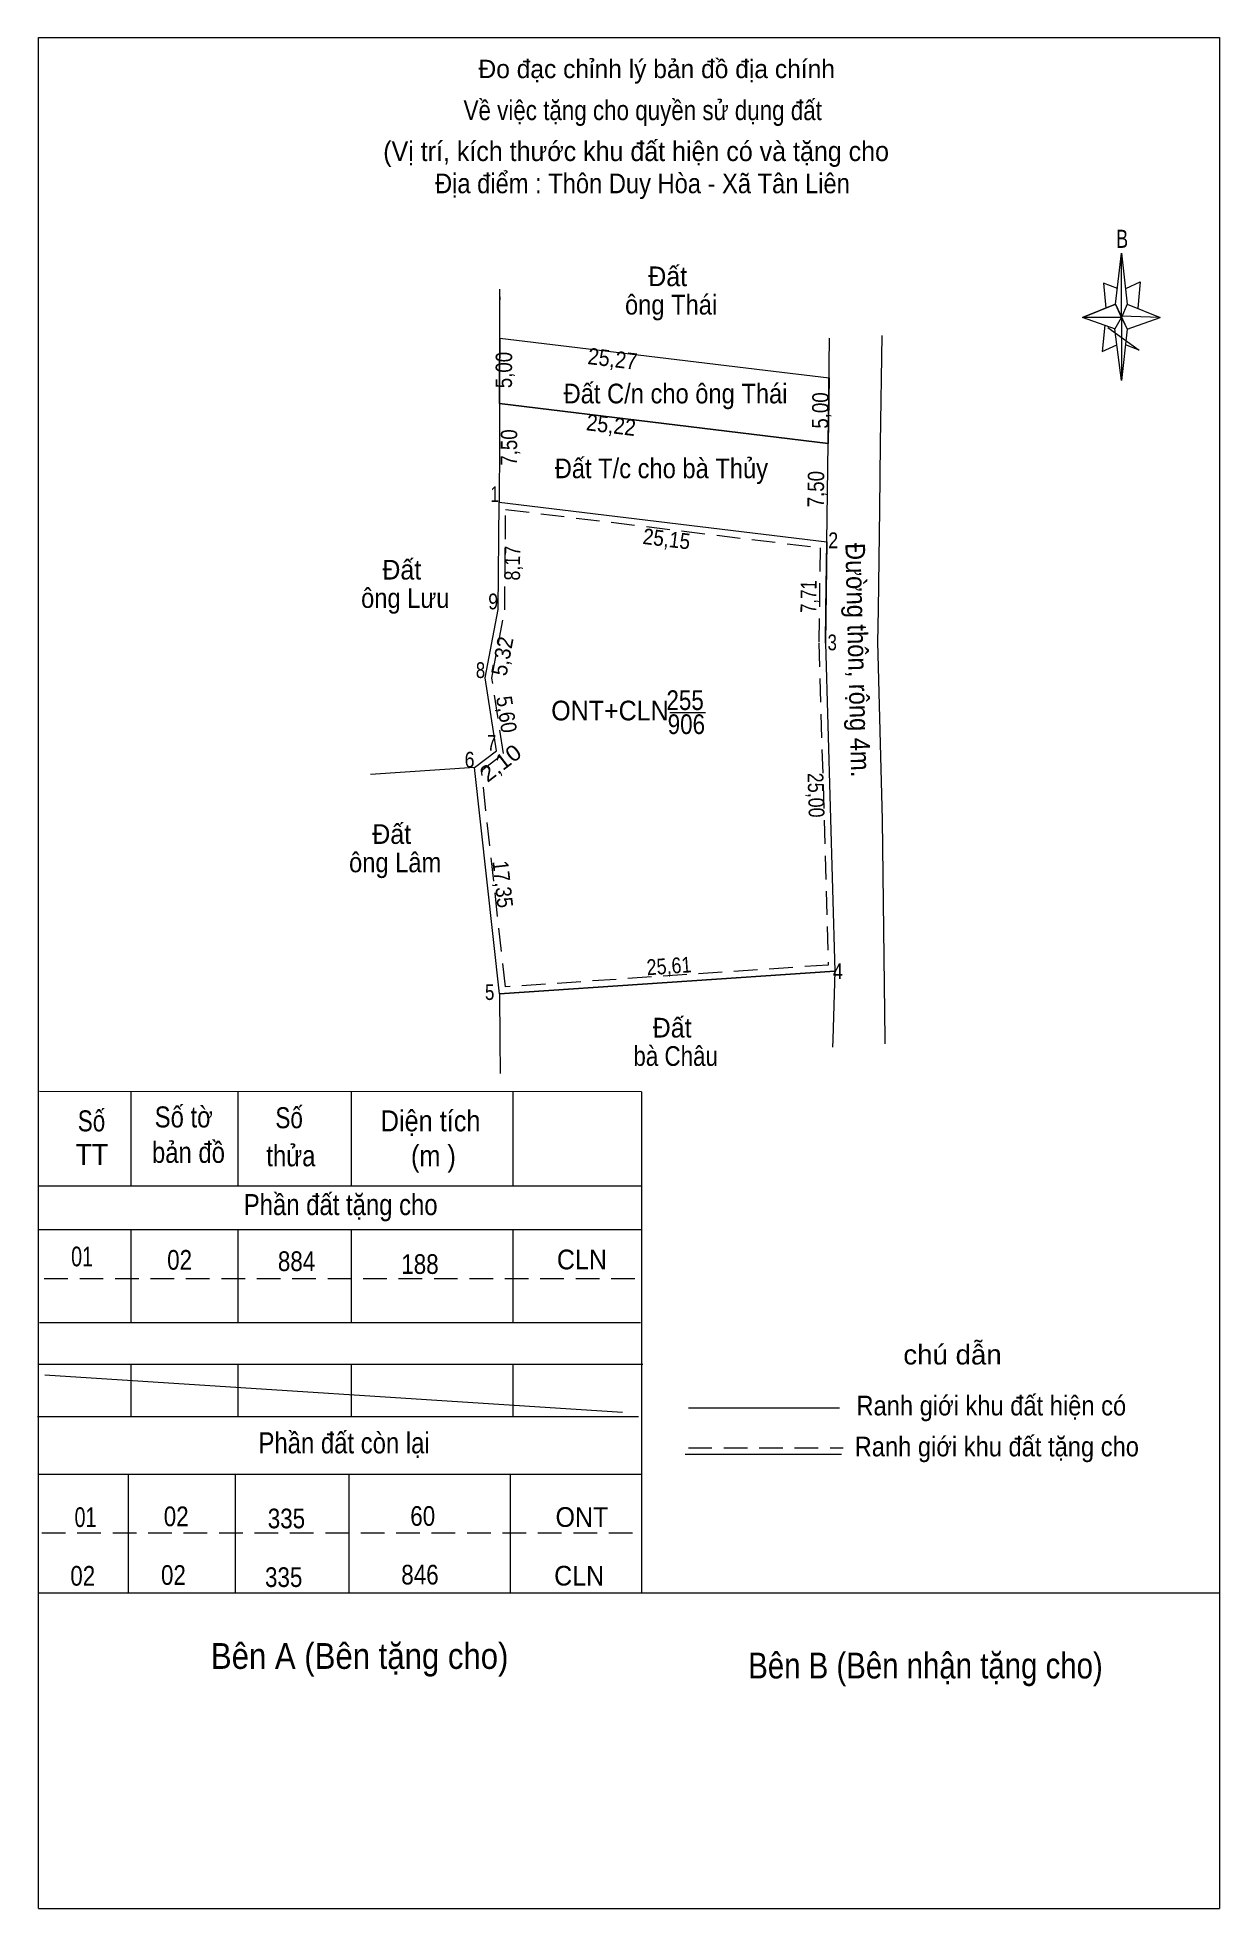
# Model space of a CAD drawing. Header units: metres. Extents: x 549224 to 550010, y 1838173 to 1838596.
# Drawn here: x 549890.3 to 549980.4, y 1838173.3 to 1838315.8 of the extents above; entities that cross this region are included whole.
import ezdxf
from ezdxf.enums import TextEntityAlignment as Align

# ---------------------------------------------------------------- set-up
doc = ezdxf.new("R2010")
doc.units = ezdxf.units.M
doc.header["$LTSCALE"] = 0.6
doc.linetypes.add('DOTTED', pattern=[1.5, 0.3, -1.2])
doc.linetypes.add('MEDIUM_DASHED', pattern=[4.5, 3, -1.5])
for name, color, linetype, lineweight in [('1', 7, 'DOTTED', 13), ('10', 7, 'Continuous', 13), ('12', 7, 'Continuous', 13), ('15', 7, 'Continuous', 13), ('17', 7, 'Continuous', 13), ('18', 7, 'Continuous', 13), ('63', 7, 'Continuous', 13)]:
    doc.layers.add(name, color=color, linetype=linetype, lineweight=lineweight)
doc.layers.add('20', color=7, linetype='Continuous')

msp = doc.modelspace()

# ---------------------------------------------------------------- texts
at = {"layer": '1'}
for s, width, p in [('ONT+CLN', 0.95, (549933.965, 1838263.79)), ('255', 0.85, (549939.695, 1838264.58)), ('906', 0.85, (549939.79, 1838262.75))]:
    msp.add_text(s, height=1.5, dxfattribs=dict(at, width=width)).set_placement(p, align=Align.CENTER)
at = {"layer": '15', "width": 0.9}
for s, p in [('Đất C/n cho ông Thái', (549938.965, 1838287.94)), ('Đất T/c cho bà Thủy', (549937.885, 1838282.24))]:
    msp.add_text(s, height=1.5, dxfattribs=at).set_placement(p, align=Align.CENTER)
msp.add_text('Đường thôn, rộng 4m.', height=1.5, rotation=271.435, dxfattribs=at).set_placement((549952.1266, 1838268.3638), align=Align.CENTER)
at = {"layer": '17'}
msp.add_text('Đo đạc chỉnh lý bản đồ địa chính', height=1.4, dxfattribs=at).set_placement((549937.53, 1838312.72), align=Align.CENTER)
for s, height, width, p in [('Về việc tặng cho quyền sử dụng đất', 1.5, 0.85, (549936.465, 1838309.52)), ('B', 1.378, 0.75, (549972.99, 1838299.79)), ('Số', 1.6, 0.8, (549894.46, 1838232.48)), ('Số tờ', 1.6, 0.85, (549901.49, 1838232.78)), ('TT', 1.6, 0.95, (549894.49, 1838229.92)), ('bản đồ', 1.6, 0.85, (549901.85, 1838230.08)), ('thửa', 1.6, 0.85, (549909.655, 1838229.82)), ('(m )', 1.6, 0.9, (549920.515, 1838229.82)), ('Phần đất tặng cho', 1.6, 0.85, (549913.45, 1838226.1)), ('01', 1.5, 0.75, (549893.745, 1838222.2)), ('02', 1.5, 0.85, (549901.175, 1838221.94)), ('884', 1.5, 0.85, (549910.085, 1838221.84)), ('188', 1.5, 0.85, (549919.49, 1838221.62)), ('CLN', 1.5, 0.95, (549931.83, 1838221.97)), ('chú dẫn', 1.5, 1.05, (549960.07, 1838214.72)), ('Ranh giới khu đất hiện có ', 1.5, 0.9, (549963.275, 1838210.84)), ('Phần đất còn lại', 1.6, 0.85, (549913.71, 1838207.95)), ('Ranh giới khu đất tặng cho', 1.5, 0.9, (549963.445, 1838207.72)), ('01', 1.5, 0.75, (549894.005, 1838202.34)), ('02', 1.5, 0.85, (549900.915, 1838202.4)), ('335', 1.5, 0.85, (549909.315, 1838202.24)), ('60', 1.5, 0.85, (549919.7, 1838202.43)), ('ONT', 1.5, 0.95, (549931.83, 1838202.35)), ('02', 1.5, 0.85, (549893.795, 1838197.87)), ('02', 1.5, 0.85, (549900.705, 1838197.93)), ('846', 1.5, 0.85, (549919.49, 1838197.96)), ('CLN', 1.5, 0.95, (549931.62, 1838197.88)), ('335', 1.5, 0.85, (549909.105, 1838197.77)), ('Bên A (Bên tặng cho)', 1.97, 0.9, (549914.895, 1838191.53)), ('Bên B (Bên nhận tặng cho)', 1.97, 0.85, (549958.01, 1838190.8))]:
    msp.add_text(s, height=height, dxfattribs=dict(at, width=width)).set_placement(p, align=Align.CENTER)
at = {"layer": '17', "width": 0.95}
msp.add_text('(Vị trí, kích thước khu đất hiện có và tặng cho', height=1.5, dxfattribs=at).set_placement((549916.69, 1838306.4))
at = {"layer": '20', "width": 0.9}
msp.add_text('Địa điểm : Thôn Duy Hòa - Xã Tân Liên', height=1.5, dxfattribs=at).set_placement((549936.44, 1838303.95), align=Align.CENTER)
at = {"layer": '63'}
for s, height, width, p in [('Đất ', 1.5, 0.95, (549938.63, 1838296.87)), ('ông Thái', 1.5, 0.9, (549938.625, 1838294.71)), ('Đất ', 1.5, 0.95, (549918.37, 1838274.52)), ('ông Lưu', 1.5, 0.9, (549918.37, 1838272.36)), ('Đất ', 1.5, 0.95, (549917.6, 1838254.38)), ('ông Lâm', 1.5, 0.9, (549917.6, 1838252.22)), ('Đất ', 1.5, 0.95, (549938.97, 1838239.63)), ('bà Châu', 1.5, 0.85, (549938.975, 1838237.47)), ('Số', 1.6, 0.8, (549909.52, 1838232.72)), ('Diện tích', 1.6, 0.9, (549920.3, 1838232.48))]:
    msp.add_text(s, height=height, dxfattribs=dict(at, width=width)).set_placement(p, align=Align.CENTER)
for s, height, rotation, width, p in [('25,27', 1.25, 353.091, 0.9, (549934.0898, 1838290.7159)), ('5,00', 1.25, 89.771, 0.85, (549926.5056, 1838290.4775)), ('5,00', 1.25, 89.198, 0.85, (549950.6198, 1838287.3913)), ('25,22', 1.25, 353.078, 0.9, (549933.9797, 1838285.673)), ('7,50', 1.25, 89.771, 0.85, (549926.8956, 1838284.5775)), ('7,50', 1.25, 89.236, 0.85, (549950.2788, 1838281.4017)), ('25,15', 1.2, 353.059, 0.9, (549938.2125, 1838277.023)), ('8,17', 1.2, 89.509, 0.85, (549927.1214, 1838275.7649)), ('7,71', 1.2, 89.257, 0.8, (549949.6968, 1838273.2122)), ('5,32', 1.2, 79.281, 0.95, (549926.3513, 1838268.5734)), ('5,60', 1.2, 278.723, 0.9, (549925.4985, 1838264.156)), ('2,10', 1.2, 37.635, 1.1, (549925.9936, 1838260.0654)), ('25,00', 1.2, 271.65, 0.85, (549949.0708, 1838258.0773)), ('17,35', 1.2, 276.322, 0.9, (549925.2065, 1838251.2461)), ('25,61', 1.2, 3.851, 0.85, (549938.5047, 1838244.4854))]:
    msp.add_text(s, height=height, rotation=rotation, dxfattribs=dict(at, width=width)).set_placement(p, align=Align.CENTER)
for s, width, p in [(' 1', 0.75, (549925.52, 1838280.42)), (' 2', 0.85, (549951.36, 1838276.91)), (' 9', 0.85, (549925.45, 1838272.25)), (' 3', 0.8, (549951.26, 1838269.13)), (' 8', 0.8, (549924.46, 1838267.02)), (' 7', 0.8, (549925.31, 1838261.48)), (' 6', 0.85, (549923.65, 1838260.2)), (' 4', 0.85, (549951.71, 1838244.08)), (' 5', 0.8, (549925.16, 1838242.49))]:
    msp.add_text(s, height=1.2, dxfattribs=dict(at, width=width)).set_placement(p, align=Align.RIGHT)

# ---------------------------------------------------------------- linework, layer by layer
at = {"layer": '1', "linetype": 'Continuous'}
for p, q in [((549925.56, 1838290.47), (549925.57, 1838292.28)), ((549930.85, 1838292.28), (549945.79, 1838290.47))]:
    msp.add_line(p, q, dxfattribs=at)
for points in [[(549925.57, 1838292.28), (549925.57, 1838292.92), (549930.85, 1838292.28)], [(549945.79, 1838290.47), (549950.66, 1838289.88), (549950.59, 1838284.88), (549925.55, 1838287.92), (549925.56, 1838290.47)]]:
    msp.add_lwpolyline(points, dxfattribs=at)
msp.add_lwpolyline([(549925.52, 1838280.42), (549950.49, 1838277.38), (549950.39, 1838269.67), (549951.11, 1838244.68), (549925.56, 1838242.96), (549923.65, 1838260.2), (549925.31, 1838261.48), (549924.46, 1838267.02), (549925.45, 1838272.25)], close=True, dxfattribs=at)
at = {"layer": '1', "linetype": 'MEDIUM_DASHED'}
msp.add_lwpolyline([(549926.02, 1838279.86), (549949.98, 1838276.94), (549949.89, 1838269.67), (549950.6, 1838245.15), (549926, 1838243.49), (549924.18, 1838259.98), (549925.85, 1838261.26), (549924.97, 1838267.01), (549925.95, 1838272.2)], close=True, dxfattribs=at)
at = {"layer": '10'}
for p, q in [((549925.57, 1838293.46), (549925.58, 1838296.65)), ((549925.59, 1838295.84), (549925.59, 1838296.05)), ((549925.57, 1838292.92), (549925.57, 1838293.46)), ((549925.56, 1838242.96), (549923.65, 1838260.2)), ((549925.56, 1838242.96), (549925.58, 1838239.48)), ((549925.58, 1838239.48), (549925.59, 1838236.9))]:
    msp.add_line(p, q, dxfattribs=at)
at = {"layer": '12'}
msp.add_line((549890.42, 1838173.27), (549980.42, 1838173.27), dxfattribs=at)
at = {"layer": '15'}
for p, q in [((549938.52, 1838264.38), (549941.25, 1838264.38)), ((549923.65, 1838260.2), (549915.71, 1838259.68)), ((549890.91, 1838213.94), (549934.92, 1838211.1))]:
    msp.add_line(p, q, dxfattribs=at)
at = {"layer": '17'}
for p, q in [((549890.42, 1838173.27), (549890.42, 1838315.82)), ((549972.48, 1838295.49), (549972.94, 1838299.39)), ((549972.64, 1838296.69), (549971.58, 1838297.09)), ((549973.38, 1838295.49), (549975.88, 1838294.49)), ((549972.48, 1838293.59), (549969.98, 1838294.49)), ((549971.9, 1838293.71), (549974.28, 1838291.99)), ((549973.38, 1838293.59), (549972.94, 1838289.69)), ((549971.48, 1838291.89), (549972.58, 1838292.39)), ((549974.28, 1838291.99), (549973.24, 1838292.39)), ((549936.36, 1838235.48), (549890.5, 1838235.51)), ((549897.46, 1838235.48), (549897.46, 1838228.34)), ((549905.6, 1838235.48), (549905.6, 1838228.34)), ((549914.26, 1838235.48), (549914.26, 1838228.34)), ((549926.56, 1838235.48), (549926.56, 1838228.34)), ((549936.36, 1838235.48), (549936.36, 1838197.32)), ((549890.42, 1838228.34), (549936.36, 1838228.34)), ((549890.42, 1838225), (549936.36, 1838225)), ((549897.46, 1838225), (549897.46, 1838217.92)), ((549905.6, 1838225), (549905.6, 1838217.92)), ((549914.26, 1838225), (549914.26, 1838217.92)), ((549926.56, 1838225), (549926.56, 1838217.92)), ((549890.5, 1838217.92), (549936.3, 1838217.92)), ((549890.42, 1838214.74), (549936.46, 1838214.74)), ((549897.46, 1838214.74), (549897.46, 1838210.75)), ((549905.6, 1838214.74), (549905.6, 1838210.75)), ((549914.26, 1838214.74), (549914.26, 1838210.75)), ((549926.56, 1838214.74), (549926.56, 1838210.75)), ((549939.96, 1838211.42), (549951.46, 1838211.42)), ((549890.34, 1838210.75), (549936.14, 1838210.75)), ((549939.7, 1838207.88), (549951.6, 1838207.88)), ((549890.42, 1838206.37), (549936.36, 1838206.37)), ((549897.26, 1838206.37), (549897.26, 1838197.32)), ((549905.4, 1838206.37), (549905.4, 1838197.32)), ((549914.06, 1838206.37), (549914.06, 1838197.32)), ((549926.36, 1838206.37), (549926.36, 1838197.32)), ((549890.42, 1838197.32), (549980.42, 1838197.32))]:
    msp.add_line(p, q, dxfattribs=at)
at = {"layer": '17', "linetype": 'MEDIUM_DASHED'}
for p, q in [((549890.86, 1838221.28), (549936.42, 1838221.28)), ((549939.94, 1838208.38), (549951.74, 1838208.38)), ((549890.68, 1838201.89), (549936.36, 1838201.89))]:
    msp.add_line(p, q, dxfattribs=at)
at = {"layer": '17'}
for points in [[(549890.42, 1838315.82), (549980.42, 1838315.82), (549980.42, 1838173.27)], [(549973.28, 1838296.69), (549974.38, 1838297.19), (549974.18, 1838295.19)], [(549972.94, 1838294.49), (549972.48, 1838295.49), (549969.98, 1838294.49)], [(549972.94, 1838294.49), (549973.38, 1838293.59), (549975.88, 1838294.49)]]:
    msp.add_lwpolyline(points, dxfattribs=at)
for points in [[(549972.94, 1838299.39), (549973.38, 1838295.49), (549972.94, 1838294.49)], [(549972.94, 1838294.49), (549969.98, 1838294.49), (549972.48, 1838295.49), (549973.38, 1838293.59), (549975.88, 1838294.49), (549972.94, 1838294.59)], [(549972.94, 1838294.49), (549972.94, 1838289.69), (549972.44, 1838293.59)]]:
    msp.add_lwpolyline(points, close=True, dxfattribs=at)
at = {"layer": '18'}
for p, q in [((549925.57, 1838292.92), (549930.85, 1838292.28)), ((549925.57, 1838292.92), (549925.57, 1838292.28)), ((549954.59, 1838284.88), (549954.7, 1838293.1)), ((549950.49, 1838277.38), (549950.59, 1838284.88)), ((549954.52, 1838279.88), (549954.59, 1838284.88)), ((549925.52, 1838279.88), (549925.52, 1838280.42)), ((549924.46, 1838267.02), (549925.45, 1838272.25)), ((549925.56, 1838242.96), (549951.11, 1838244.68)), ((549951.11, 1838244.68), (549950.94, 1838239.48)), ((549950.94, 1838239.48), (549950.92, 1838238.89)), ((549954.93, 1838239.15), (549954.93, 1838239.48))]:
    msp.add_line(p, q, dxfattribs=at)
for points in [[(549925.55, 1838287.92), (549950.59, 1838284.88), (549950.7, 1838292.9)], [(549925.57, 1838292.28), (549925.56, 1838290.47), (549925.55, 1838287.92)], [(549930.85, 1838292.28), (549945.79, 1838290.47), (549950.66, 1838289.88)], [(549925.55, 1838287.92), (549925.54, 1838284.88), (549925.52, 1838280.42)], [(549954.39, 1838269.72), (549954.42, 1838272.25), (549954.52, 1838279.88)], [(549950.39, 1838269.67), (549950.42, 1838272.25), (549950.49, 1838277.38)], [(549954.93, 1838239.48), (549954.73, 1838256.22), (549954.39, 1838269.77)]]:
    msp.add_lwpolyline(points, dxfattribs=at)
at = {"layer": '63'}
for p, q in [((549971.58, 1838297.09), (549971.74, 1838295.19)), ((549971.68, 1838293.89), (549971.48, 1838291.89))]:
    msp.add_line(p, q, dxfattribs=at)

msp.set_redraw_order([(e.dxf.handle, doc.entitydb.next_handle()) for e in msp.query("TEXT MTEXT ATTDEF DIMENSION ARC_DIMENSION")])  # texts and dimensions are drawn at this point

doc.saveas('drawing.dxf')
